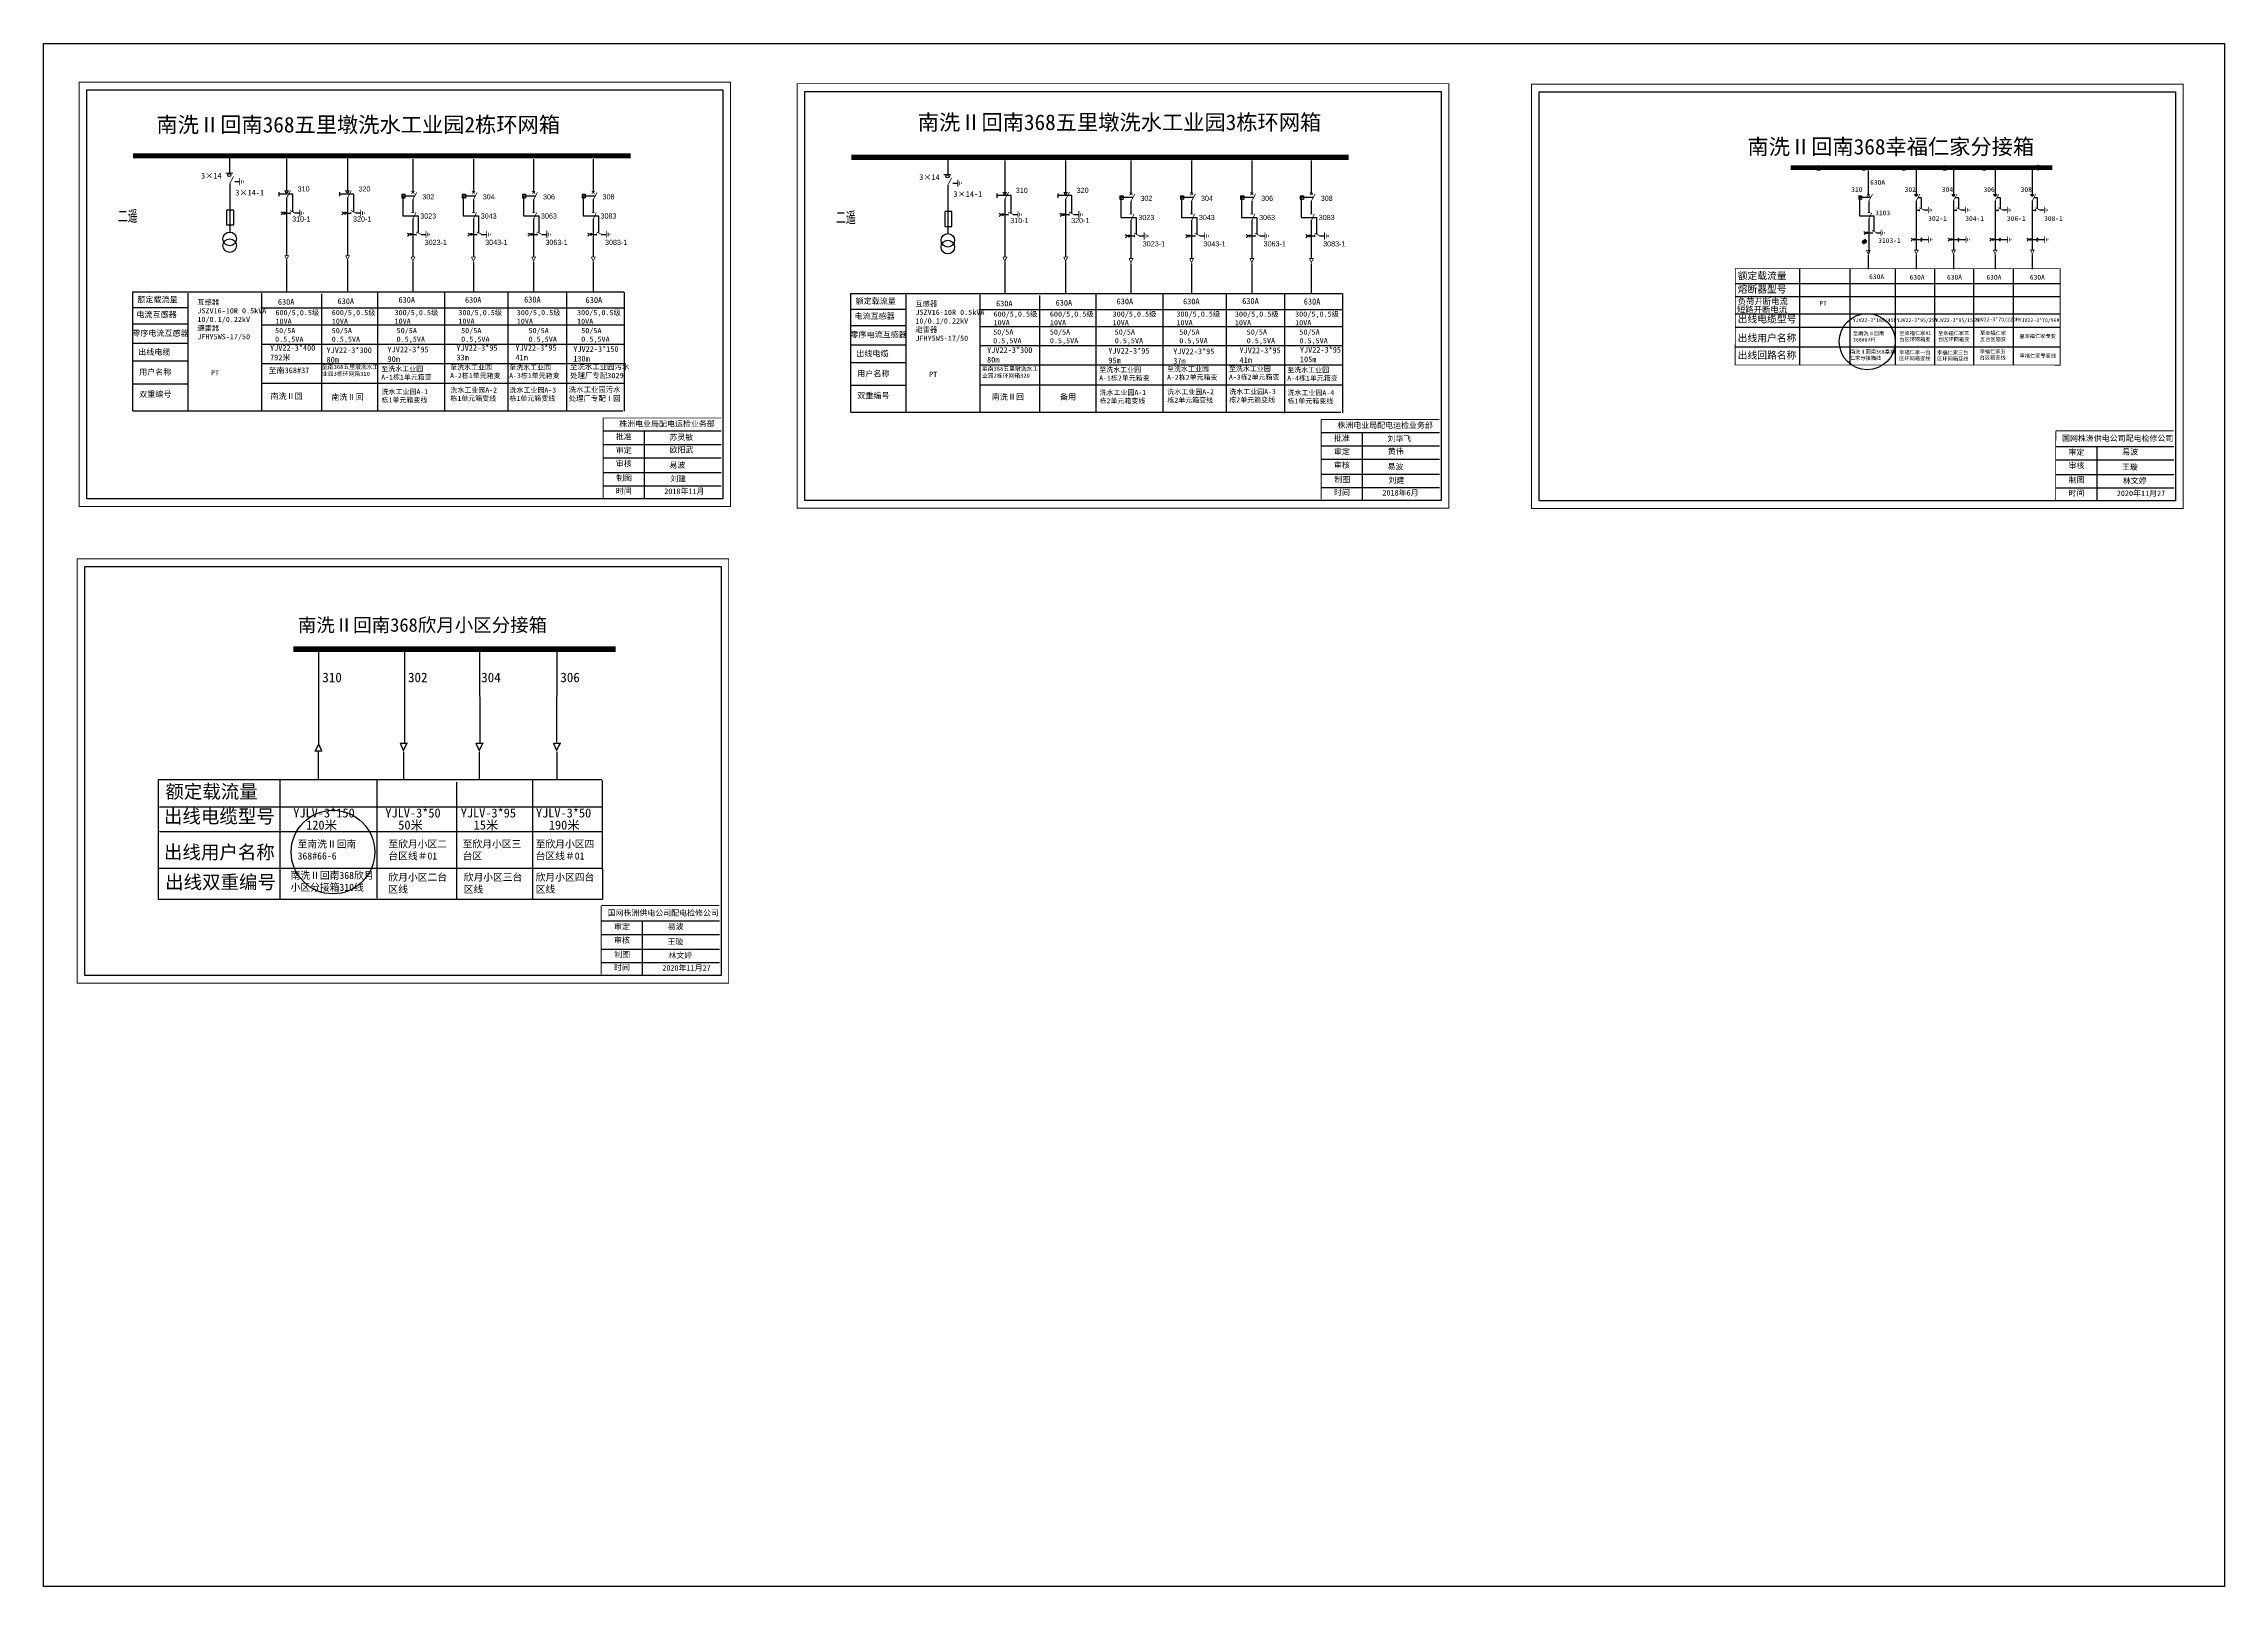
# Model space of a CAD drawing. Extents: x -194 to 226, y -192 to 105.
import ezdxf

# ---------------------------------------------------------------- set-up
doc = ezdxf.new("R2010")
doc.units = 0
doc.header["$LTSCALE"] = 0.774411
doc.linetypes.add('ACAD_ISO02W100', pattern=[15, 12, -3])
doc.linetypes.add('CENTER', pattern=[50.8, 31.75, -6.35, 6.35, -6.35])
doc.layers.get('0').update_dxf_attribs({"linetype": 'CONTINUOUS'})
for name, color, linetype in [('1', 7, 'CONTINUOUS'), ('2', 7, 'CONTINUOUS'), ('3', 7, 'CONTINUOUS')]:
    doc.layers.add(name, color=color, linetype=linetype)
doc.styles.add('HZ', font='')
doc.styles.add('hztxt_txtstyle_0.00_0_0', font='simkai.ttf')
doc.styles.add('hztxt_txtstyle_1.80_0_0', font='', dxfattribs={"height": 1.8, "bigfont": 'hztxt.shx'})
doc.styles.add('hztxt_txtstyle_2.70_0_0', font='simkai.ttf', dxfattribs={"height": 2.7})
doc.styles.get("Standard").update_dxf_attribs({"font": '', "height": 2.5})
doc.styles.add('字体', font='', dxfattribs={"height": 2.5})
doc.styles.add('宋体', font='', dxfattribs={"width": 0.65})
doc.styles.get('HZ').set_extended_font_data('楷体_GB2312')
doc.styles.get('hztxt_txtstyle_1.80_0_0').set_extended_font_data('hztxt')
doc.styles.get('Standard').set_extended_font_data('SimSun')
doc.styles.get('字体').set_extended_font_data('SimSun')
doc.styles.get('宋体').set_extended_font_data('SimSun')

# ---------------------------------------------------------------- blocks, each defined once
blk = doc.blocks.new('JD')
for points in [[(-2, 0.2), (-2, -0.2), (2, 0.2), (2, -0.2)], [(1, -1.2), (1, -0.8), (-1, -1.2), (-1, -0.8)], [(-0.5, -1.8), (-0.5, -2.2), (0.5, -1.8), (0.5, -2.2)]]:
    blk.add_trace(points)

msp = doc.modelspace()

# ---------------------------------------------------------------- linework, layer by layer
at = {"color": 0}
for p, q in [((-194.22, 105.09), (225.78, 105.09)), ((-158.41, 83.48), (-158.41, 80.19)), ((-147.42, 82.88), (-147.42, 76.77)), ((-135.7, 82.88), (-135.7, 76.77)), ((-123.12, 82.85), (-123.12, 76.43)), ((-111.46, 82.85), (-111.46, 76.43)), ((-99.86, 82.85), (-99.86, 76.43)), ((-88.38, 82.85), (-88.38, 76.43)), ((-20.1, 83.2), (-20.1, 79.91)), ((-9.12, 82.59), (-9.12, 76.48)), ((2.6, 82.59), (2.6, 76.48)), ((15.19, 82.56), (15.19, 76.14)), ((26.85, 82.56), (26.85, 76.14)), ((38.45, 82.56), (38.45, 76.14)), ((49.92, 82.56), (49.92, 76.14)), ((-158.39, 78.16), (-158.39, 68.83)), ((-157.41, 78.53), (-156.47, 78.53)), ((-125.25, 76.08), (-124.65, 76.08)), ((-125.25, 76.08), (-125.25, 75.42)), ((-124.65, 76.08), (-124.65, 75.42)), ((-113.59, 76.08), (-112.99, 76.08)), ((-113.59, 76.08), (-113.59, 75.42)), ((-112.99, 76.08), (-112.99, 75.42)), ((-101.99, 76.08), (-101.39, 76.08)), ((-101.99, 76.08), (-101.99, 75.42)), ((-101.39, 76.08), (-101.39, 75.42)), ((-90.51, 76.08), (-89.92, 76.08)), ((-90.51, 76.08), (-90.51, 75.42)), ((-89.92, 76.08), (-89.92, 75.42)), ((-20.08, 77.87), (-20.08, 68.55)), ((-19.1, 78.24), (-18.16, 78.24)), ((13.06, 75.8), (13.66, 75.8)), ((13.06, 75.8), (13.06, 75.13)), ((13.66, 75.8), (13.66, 75.13)), ((24.72, 75.8), (25.32, 75.8)), ((24.72, 75.8), (24.72, 75.13)), ((25.32, 75.8), (25.32, 75.13)), ((36.32, 75.8), (36.91, 75.8)), ((36.32, 75.8), (36.32, 75.13)), ((36.91, 75.8), (36.91, 75.13)), ((47.79, 75.8), (48.39, 75.8)), ((47.79, 75.8), (47.79, 75.13)), ((48.39, 75.8), (48.39, 75.13)), ((-147.42, 75.41), (-147.42, 64.3)), ((-147.42, 72.46), (-146.73, 72.46)), ((-145.83, 72.48), (-144.89, 72.48)), ((-135.7, 75.41), (-135.7, 64.3)), ((-135.7, 72.46), (-135.01, 72.46)), ((-134.11, 72.48), (-133.17, 72.48)), ((-125.25, 75.42), (-124.65, 75.42)), ((-123.12, 75.07), (-123.12, 72.59)), ((-113.59, 75.42), (-112.99, 75.42)), ((-111.46, 75.07), (-111.46, 72.59)), ((-101.99, 75.42), (-101.39, 75.42)), ((-99.86, 75.07), (-99.86, 72.59)), ((-90.51, 75.42), (-89.92, 75.42)), ((-88.38, 75.07), (-88.38, 72.59)), ((-9.12, 75.12), (-9.12, 64.02)), ((-9.12, 72.17), (-8.42, 72.17)), ((-7.52, 72.19), (-6.58, 72.19)), ((2.6, 75.12), (2.6, 64.02)), ((2.6, 72.17), (3.29, 72.17)), ((4.2, 72.19), (5.14, 72.19)), ((13.06, 75.13), (13.66, 75.13)), ((15.19, 74.78), (15.19, 72.31)), ((24.72, 75.13), (25.32, 75.13)), ((26.85, 74.78), (26.85, 72.31)), ((36.32, 75.13), (36.91, 75.13)), ((38.45, 74.78), (38.45, 72.31)), ((47.79, 75.13), (48.39, 75.13)), ((49.92, 74.78), (49.92, 72.31)), ((-123.12, 71.35), (-123.12, 64.05)), ((-123.12, 68.35), (-122.43, 68.35)), ((-121.52, 68.37), (-120.58, 68.37)), ((-111.46, 71.35), (-111.46, 64.05)), ((-111.46, 68.35), (-110.77, 68.35)), ((-109.86, 68.37), (-108.92, 68.37)), ((-99.86, 71.35), (-99.86, 64.05)), ((-99.86, 68.35), (-99.17, 68.35)), ((-98.27, 68.37), (-97.33, 68.37)), ((-88.38, 71.35), (-88.38, 64.05)), ((-88.38, 68.35), (-87.69, 68.35)), ((-86.79, 68.37), (-85.85, 68.37)), ((15.19, 71.07), (15.19, 63.76)), ((15.19, 68.07), (15.88, 68.07)), ((16.78, 68.09), (17.72, 68.09)), ((26.85, 71.07), (26.85, 63.76)), ((26.85, 68.07), (27.54, 68.07)), ((28.44, 68.09), (29.38, 68.09)), ((38.45, 71.07), (38.45, 63.76)), ((38.45, 68.07), (39.14, 68.07)), ((40.04, 68.09), (40.98, 68.09)), ((49.92, 71.07), (49.92, 63.76)), ((49.92, 68.07), (50.61, 68.07)), ((51.52, 68.09), (52.46, 68.09)), ((-166.39, 51.05), (-177.09, 51.05)), ((-166.35, 54.2), (-177.05, 54.2)), ((-28.08, 50.77), (-38.79, 50.77)), ((-28.04, 53.92), (-38.75, 53.92)), ((-166.39, 47.34), (-177.09, 47.34)), ((-28.08, 47.05), (-38.79, 47.05)), ((-166.43, 43.95), (-177.13, 43.95)), ((-28.12, 43.66), (-38.83, 43.66)), ((-166.39, 39.54), (-177.09, 39.54)), ((-28.08, 39.25), (-38.79, 39.25))]:
    msp.add_line(p, q, dxfattribs=at)
for p, q in [((-194.22, -191.91), (-194.22, 105.09)), ((225.78, 105.09), (225.78, -191.91)), ((157.18, 80.68), (157.18, 76.06)), ((166.43, 80.7), (166.43, 76.08)), ((173.58, 80.7), (173.58, 76.08)), ((181.61, 80.7), (181.61, 76.08)), ((188.76, 80.7), (188.76, 76.08)), ((155.36, 75.77), (155.36, 75.16)), ((155.91, 75.77), (155.91, 75.16)), ((155.36, 75.16), (155.91, 75.16)), ((157.32, 74.84), (157.32, 72.56)), ((157.32, 71.42), (157.32, 64.69)), ((166.43, 74.83), (166.43, 65.36)), ((166.43, 73.04), (167.07, 73.04)), ((167.9, 73.06), (168.76, 73.06)), ((173.58, 74.83), (173.58, 65.36)), ((173.58, 73.04), (174.22, 73.04)), ((175.05, 73.06), (175.92, 73.06)), ((181.61, 74.83), (181.61, 65.36)), ((181.61, 73.04), (182.25, 73.04)), ((183.08, 73.06), (183.94, 73.06)), ((188.76, 74.83), (188.76, 65.36)), ((188.76, 73.04), (189.4, 73.04)), ((190.23, 73.06), (191.1, 73.06)), ((156.63, 67.47), (156.02, 66.74)), ((156.77, 67.33), (156.16, 66.6)), ((157.32, 68.66), (157.96, 68.66)), ((158.79, 68.67), (159.65, 68.67)), ((167.6, 67.4), (168.82, 67.4)), ((174.76, 67.4), (175.98, 67.4)), ((182.78, 67.4), (184, 67.4)), ((189.94, 67.4), (191.16, 67.4)), ((156.89, 67.18), (156.28, 66.45)), ((131.6, 58.91), (194.16, 58.91)), ((143.96, 61.69), (143.96, 43.2)), ((153.62, 61.69), (153.62, 43.2)), ((162.36, 61.69), (162.36, 43.2)), ((169.92, 61.69), (169.92, 43.19)), ((177.49, 61.69), (177.49, 43.19)), ((185.11, 61.69), (185.11, 43.19)), ((131.6, 56.39), (194.16, 56.39)), ((131.6, 53.05), (194.16, 53.05)), ((131.6, 50.52), (194.16, 50.52)), ((131.6, 46.69), (194.16, 46.69)), ((-141.25, -11.63), (-141.25, -29.64)), ((-124.71, -11.74), (-124.71, -29.56)), ((-110.28, -11.74), (-110.21, -29.47)), ((-95.4, -11.74), (-95.44, -29.38)), ((-172.08, -36.58), (-86.69, -36.58)), ((-172.08, -53.73), (-172.08, -36.58)), ((-148.74, -36.58), (-148.74, -59.67)), ((-130.07, -36.74), (-130.07, -59.43)), ((-114.73, -37.12), (-114.73, -59.65)), ((-100.07, -36.78), (-100.07, -59.68)), ((-86.65, -36.78), (-86.65, -53.92)), ((-171.91, -41.83), (-86.69, -41.83)), ((-171.91, -46.62), (-86.69, -46.62)), ((-172.08, -59.68), (-172.08, -53.71)), ((-86.69, -53.73), (-172.08, -53.73)), ((-86.69, -59.68), (-172.08, -59.68)), ((225.78, -191.91), (-194.22, -191.91))]:
    msp.add_line(p, q)
at = {"color": 0, "linetype": 'ACAD_ISO02W100'}
for p, q in [((-122.82, 75.74), (-125.06, 75.74)), ((-125.06, 75.74), (-125.06, 71.93)), ((-111.16, 75.74), (-113.4, 75.74)), ((-113.4, 75.74), (-113.4, 71.93)), ((-99.56, 75.74), (-101.8, 75.74)), ((-101.8, 75.74), (-101.8, 71.93)), ((-88.08, 75.74), (-90.32, 75.74)), ((-90.32, 75.74), (-90.32, 71.93)), ((-125.06, 71.93), (-122.1, 71.93)), ((-122.1, 71.93), (-122.1, 68.78)), ((-113.4, 71.93), (-110.44, 71.93)), ((-110.44, 71.93), (-110.44, 68.78)), ((-101.8, 71.93), (-98.85, 71.93)), ((-98.85, 71.93), (-98.85, 68.78)), ((-90.32, 71.93), (-87.37, 71.93)), ((-87.37, 71.93), (-87.37, 68.78)), ((15.49, 75.45), (13.25, 75.45)), ((13.25, 75.45), (13.25, 71.64)), ((13.25, 71.64), (16.2, 71.64)), ((16.2, 71.64), (16.2, 68.5)), ((27.15, 75.45), (24.91, 75.45)), ((24.91, 75.45), (24.91, 71.64)), ((24.91, 71.64), (27.86, 71.64)), ((27.86, 71.64), (27.86, 68.5)), ((38.75, 75.45), (36.51, 75.45)), ((36.51, 75.45), (36.51, 71.64)), ((36.51, 71.64), (39.46, 71.64)), ((39.46, 71.64), (39.46, 68.5)), ((50.22, 75.45), (47.98, 75.45)), ((47.98, 75.45), (47.98, 71.64)), ((47.98, 71.64), (50.94, 71.64)), ((50.94, 71.64), (50.94, 68.5))]:
    msp.add_line(p, q, dxfattribs=at)
at = {"linetype": 'Continuous'}
for p, q in [((155.33, 75.79), (155.92, 75.79)), ((-86.6, -53.71), (-86.6, -59.67))]:
    msp.add_line(p, q, dxfattribs=at)
at = {"linetype": 'ACAD_ISO02W100'}
for p, q in [((157.59, 75.45), (155.53, 75.45)), ((155.53, 75.45), (155.53, 71.95)), ((155.53, 71.95), (158.25, 71.95)), ((158.25, 71.95), (158.25, 69.05)), ((166.49, 67.38), (167.25, 67.38)), ((173.64, 67.38), (174.4, 67.38)), ((181.67, 67.38), (182.43, 67.38)), ((188.82, 67.38), (189.59, 67.38))]:
    msp.add_line(p, q, dxfattribs=at)
at = {"color": 0, "linetype": 'CENTER'}
for p, q in [((-147.42, 63.41), (-147.42, 57.27)), ((-135.7, 63.41), (-135.7, 57.27)), ((-123.11, 63.07), (-123.11, 57.3)), ((-111.45, 63.07), (-111.45, 57.3)), ((-99.86, 63.07), (-99.86, 57.3)), ((-88.38, 63.07), (-88.38, 57.3)), ((-9.11, 63.12), (-9.11, 56.98)), ((2.61, 63.12), (2.61, 56.98)), ((15.19, 62.78), (15.19, 57.02)), ((26.85, 62.78), (26.85, 57.02)), ((38.45, 62.78), (38.45, 57.02)), ((49.93, 62.78), (49.93, 57.02))]:
    msp.add_line(p, q, dxfattribs=at)
at = {"linetype": 'CENTER'}
for p, q in [((157.18, 64.44), (157.18, 61.67)), ((166.43, 64.46), (166.43, 61.69)), ((173.59, 64.46), (173.59, 61.69)), ((181.61, 64.46), (181.61, 61.69)), ((188.77, 64.46), (188.77, 61.69)), ((-141.35, -31.27), (-141.35, -36.51)), ((-124.93, -31.23), (-124.93, -36.47)), ((-110.33, -31.23), (-110.33, -36.47)), ((-95.41, -31.23), (-95.41, -36.47))]:
    msp.add_line(p, q, dxfattribs=at)
at = {"color": 0, "linetype": 'Continuous'}
for p, q in [((-177.12, 57.28), (-82.45, 57.28)), ((-177.07, 34.34), (-177.07, 57.28)), ((-166.45, 57.04), (-166.45, 34.35)), ((-152.24, 57.04), (-152.24, 34.35)), ((-140.72, 56.89), (-140.72, 34.36)), ((-129.89, 57.24), (-129.89, 34.35)), ((-117, 57.24), (-117, 34.35)), ((-104.8, 57.23), (-104.8, 34.33)), ((-93.53, 57.15), (-93.53, 34.25)), ((-82.4, 57.27), (-82.4, 34.33)), ((-38.81, 57), (55.85, 57)), ((-38.77, 34.06), (-38.77, 57)), ((-28.14, 56.75), (-28.14, 34.06)), ((-13.93, 56.75), (-13.93, 34.06)), ((-2.41, 56.6), (-2.41, 34.07)), ((8.41, 56.96), (8.41, 34.06)), ((21.31, 56.96), (21.31, 34.06)), ((33.51, 56.94), (33.51, 34.04)), ((44.78, 56.86), (44.78, 33.97)), ((55.91, 56.98), (55.91, 34.04)), ((-152.41, 54.22), (-82.42, 54.22)), ((-152.24, 50.92), (-82.4, 50.92)), ((-14.1, 53.93), (55.89, 53.93)), ((-13.93, 50.64), (55.91, 50.64)), ((-152.24, 47.24), (-82.51, 47.24)), ((-13.93, 46.96), (55.79, 46.96)), ((-152.24, 43.51), (-82.32, 43.51)), ((-13.93, 43.23), (55.98, 43.23)), ((-152.24, 39.72), (-82.42, 39.72)), ((-13.93, 39.43), (55.89, 39.43)), ((-82.66, 34.34), (-177, 34.34)), ((55.64, 34.06), (-38.69, 34.06)), ((-86.46, 30.53), (-63.71, 30.53)), ((-78.57, 30.53), (-78.57, 17.6)), ((51.85, 30.25), (74.6, 30.25)), ((59.74, 30.25), (59.74, 17.31)), ((-86.46, 27.94), (-63.71, 27.94)), ((-86.46, 25.35), (-63.71, 25.35)), ((51.85, 27.65), (74.6, 27.65)), ((193.29, 27.55, 0.01), (216.04, 27.55, 0.01)), ((201.19, 27.55, 0.01), (201.19, 17.22, 0.01)), ((-86.46, 22.52), (-63.71, 22.52)), ((51.85, 25.06), (74.6, 25.06)), ((51.85, 22.23), (74.6, 22.23)), ((193.29, 24.96, 0.01), (216.04, 24.96, 0.01)), ((193.29, 22.14, 0.01), (216.04, 22.14, 0.01)), ((-86.46, 19.93), (-63.71, 19.93)), ((51.85, 19.64), (74.6, 19.64)), ((193.29, 19.54, 0.01), (216.04, 19.54, 0.01)), ((-86.83, -63.82, 0.01), (-64.08, -63.82, 0.01)), ((-86.83, -66.41, 0.01), (-64.08, -66.41, 0.01)), ((-78.93, -63.82, 0.01), (-78.93, -74.15, 0.01)), ((-86.83, -69.23, 0.01), (-64.08, -69.23, 0.01)), ((-86.83, -71.83, 0.01), (-64.08, -71.83, 0.01))]:
    msp.add_line(p, q, dxfattribs=at)
at = {"color": 0, "linetype": 'Continuous', "const_width": 0.182}
for points in [[(-187.4, 97.66), (-61.92, 97.66), (-61.92, 15.96), (-187.4, 15.96)], [(-49.1, 97.38), (76.39, 97.38), (76.39, 15.67), (-49.1, 15.67)]]:
    msp.add_lwpolyline(points, close=True, dxfattribs=at)
at = {"color": 0, "linetype": 'Continuous', "const_width": 0.182, "elevation": 0.01}
for points in [[(92.35, 97.28), (217.83, 97.28), (217.83, 15.58), (92.35, 15.58)], [(-187.77, 5.91), (-62.29, 5.91), (-62.29, -75.79), (-187.77, -75.79)]]:
    msp.add_lwpolyline(points, close=True, dxfattribs=at)
at = {"color": 0, "linetype": 'Continuous'}
for points in [[(-185.93, 96.19), (-63.4, 96.19), (-63.4, 17.44), (-185.93, 17.44)], [(-47.62, 95.9), (74.91, 95.9), (74.91, 17.15), (-47.62, 17.15)]]:
    msp.add_lwpolyline(points, close=True, dxfattribs=at)
at = {"color": 0, "linetype": 'Continuous', "elevation": 0.01}
for points in [[(93.83, 95.8), (216.36, 95.8), (216.36, 17.05), (93.83, 17.05)], [(-186.29, 4.43), (-63.76, 4.43), (-63.76, -74.32), (-186.29, -74.32)]]:
    msp.add_lwpolyline(points, close=True, dxfattribs=at)
at = {"color": 0}
for points, const_width in [([(-177, 83.48), (-81.15, 83.48)], 0.998), ([(-159.16, 80.15), (-157.76, 80.15)], 0.238), ([(-38.69, 83.2), (57.15, 83.2)], 0.998), ([(-20.85, 79.86), (-19.45, 79.86)], 0.238), ([(-158.39, 78.12), (-157.64, 79.54)], 0.15), ([(-147.86, 76.75), (-146.98, 76.75)], 0.15), ([(-147.42, 75.37), (-146.67, 76.79)], 0.15), ([(-136.15, 76.75), (-135.26, 76.75)], 0.15), ([(-135.7, 75.37), (-134.96, 76.79)], 0.15), ([(-123.4, 76.21), (-122.79, 76.66)], 0.15), ([(-123.4, 76.71), (-122.81, 76.22)], 0.15), ([(-123.12, 75.03), (-122.37, 76.45)], 0.15), ([(-111.74, 76.21), (-111.13, 76.66)], 0.15), ([(-111.74, 76.71), (-111.15, 76.22)], 0.15), ([(-111.46, 75.03), (-110.71, 76.45)], 0.15), ([(-100.15, 76.21), (-99.54, 76.66)], 0.15), ([(-100.14, 76.71), (-99.55, 76.22)], 0.15), ([(-99.86, 75.03), (-99.11, 76.45)], 0.15), ([(-88.66, 76.71), (-88.08, 76.22)], 0.15), ([(-88.67, 76.21), (-88.06, 76.66)], 0.15), ([(-88.38, 75.03), (-87.63, 76.45)], 0.15), ([(-20.08, 77.83), (-19.34, 79.25)], 0.15), ([(-9.56, 76.46), (-8.67, 76.46)], 0.15), ([(-9.12, 75.08), (-8.37, 76.5)], 0.15), ([(2.16, 76.46), (3.04, 76.46)], 0.15), ([(2.6, 75.08), (3.35, 76.5)], 0.15), ([(14.91, 75.92), (15.51, 76.38)], 0.15), ([(14.91, 76.42), (15.5, 75.93)], 0.15), ([(15.19, 74.74), (15.94, 76.16)], 0.15), ([(26.57, 76.42), (27.16, 75.93)], 0.15), ([(26.56, 75.92), (27.17, 76.38)], 0.15), ([(26.85, 74.74), (27.6, 76.16)], 0.15), ([(38.17, 76.42), (38.75, 75.93)], 0.15), ([(38.16, 75.92), (38.77, 76.38)], 0.15), ([(38.45, 74.74), (39.2, 76.16)], 0.15), ([(49.64, 75.92), (50.25, 76.38)], 0.15), ([(49.64, 76.42), (50.23, 75.93)], 0.15), ([(49.92, 74.74), (50.67, 76.16)], 0.15), ([(-146.77, 72.96), (-145.77, 72.46)], 0.15), ([(-146.73, 72.69), (-146.73, 72.23)], 0.15), ([(-135.05, 72.96), (-134.05, 72.46)], 0.15), ([(-135.01, 72.69), (-135.01, 72.23)], 0.15), ([(-123.39, 72.55), (-122.83, 72.55)], 0.15), ([(-123.15, 71.17), (-122.52, 72.58)], 0.15), ([(-111.73, 72.55), (-111.17, 72.55)], 0.15), ([(-111.49, 71.17), (-110.86, 72.58)], 0.15), ([(-100.13, 72.55), (-99.57, 72.55)], 0.15), ([(-99.89, 71.17), (-99.26, 72.58)], 0.15), ([(-88.65, 72.55), (-88.1, 72.55)], 0.15), ([(-88.41, 71.17), (-87.78, 72.58)], 0.15), ([(-8.46, 72.67), (-7.46, 72.17)], 0.15), ([(-8.42, 72.4), (-8.42, 71.94)], 0.15), ([(3.26, 72.67), (4.25, 72.17)], 0.15), ([(3.29, 72.4), (3.29, 71.94)], 0.15), ([(14.92, 72.27), (15.48, 72.27)], 0.15), ([(15.16, 70.89), (15.79, 72.3)], 0.15), ([(26.58, 72.27), (27.13, 72.27)], 0.15), ([(26.82, 70.89), (27.45, 72.3)], 0.15), ([(38.18, 72.27), (38.73, 72.27)], 0.15), ([(38.42, 70.89), (39.05, 72.3)], 0.15), ([(49.65, 72.27), (50.21, 72.27)], 0.15), ([(49.89, 70.89), (50.52, 72.3)], 0.15), ([(-122.46, 68.85), (-121.47, 68.35)], 0.15), ([(-122.43, 68.58), (-122.43, 68.12)], 0.15), ([(-110.81, 68.85), (-109.81, 68.35)], 0.15), ([(-110.77, 68.58), (-110.77, 68.12)], 0.15), ([(-99.21, 68.85), (-98.21, 68.35)], 0.15), ([(-99.17, 68.58), (-99.17, 68.12)], 0.15), ([(-87.73, 68.85), (-86.73, 68.35)], 0.15), ([(-87.69, 68.58), (-87.69, 68.12)], 0.15), ([(15.84, 68.57), (16.84, 68.07)], 0.15), ([(15.88, 68.3), (15.88, 67.84)], 0.15), ([(27.5, 68.57), (28.5, 68.07)], 0.15), ([(27.54, 68.3), (27.54, 67.84)], 0.15), ([(39.1, 68.57), (40.1, 68.07)], 0.15), ([(39.14, 68.3), (39.14, 67.84)], 0.15), ([(50.58, 68.57), (51.57, 68.07)], 0.15), ([(50.61, 68.3), (50.61, 67.84)], 0.15), ([(-147.79, 64.28), (-147.03, 64.28), (-147.42, 63.51), (-147.78, 64.3)], 0.15), ([(-136.07, 64.28), (-135.31, 64.28), (-135.7, 63.51), (-136.06, 64.3)], 0.15), ([(-123.48, 64), (-122.72, 64), (-123.11, 63.23), (-123.48, 64.02)], 0.15), ([(-111.83, 64), (-111.06, 64), (-111.45, 63.23), (-111.82, 64.02)], 0.15), ([(-100.23, 64), (-99.47, 64), (-99.86, 63.23), (-100.22, 64.02)], 0.15), ([(-88.75, 64), (-87.99, 64), (-88.38, 63.23), (-88.74, 64.02)], 0.15), ([(-9.48, 64), (-8.72, 64), (-9.11, 63.22), (-9.48, 64.01)], 0.15), ([(2.23, 64), (3, 64), (2.61, 63.22), (2.24, 64.01)], 0.15), ([(14.82, 63.72), (15.58, 63.72), (15.19, 62.94), (14.83, 63.73)], 0.15), ([(26.48, 63.72), (27.24, 63.72), (26.85, 62.94), (26.49, 63.73)], 0.15), ([(38.08, 63.72), (38.84, 63.72), (38.45, 62.94), (38.09, 63.73)], 0.15), ([(49.55, 63.72), (50.32, 63.72), (49.93, 62.94), (49.56, 63.73)], 0.15)]:
    msp.add_lwpolyline(points, dxfattribs=dict(at, const_width=const_width))
for points, const_width in [([(142.24, 81.2), (192.63, 81.2)], 0.92), ([(156.93, 75.67), (157.49, 76.09)], 0.138), ([(156.94, 76.13), (157.48, 75.68)], 0.138), ([(157.32, 74.8), (158.01, 76.11)], 0.138), ([(166.02, 76.07), (166.84, 76.07)], 0.138), ([(166.43, 74.79), (167.12, 76.1)], 0.138), ([(173.18, 76.07), (173.99, 76.07)], 0.138), ([(173.58, 74.79), (174.27, 76.1)], 0.138), ([(181.2, 76.07), (182.02, 76.07)], 0.138), ([(181.61, 74.79), (182.3, 76.1)], 0.138), ([(188.36, 76.07), (189.17, 76.07)], 0.138), ([(188.76, 74.79), (189.45, 76.1)], 0.138), ([(157.07, 72.52), (157.58, 72.52)], 0.138), ([(157.29, 71.25), (157.87, 72.55)], 0.138), ([(167.03, 73.5), (167.95, 73.04)], 0.138), ([(167.07, 73.25), (167.07, 72.83)], 0.138), ([(174.18, 73.5), (175.1, 73.04)], 0.138), ([(174.22, 73.25), (174.22, 72.83)], 0.138), ([(182.21, 73.5), (183.13, 73.04)], 0.138), ([(182.25, 73.25), (182.25, 72.83)], 0.138), ([(189.37, 73.5), (190.29, 73.04)], 0.138), ([(189.4, 73.25), (189.4, 72.83)], 0.138), ([(157.92, 69.11), (158.84, 68.66)], 0.138), ([(157.96, 68.87), (157.96, 68.44)], 0.138), ([(156.84, 65.3), (157.54, 65.3), (157.18, 64.59), (156.85, 65.31)], 0.138), ([(166.09, 65.32), (166.79, 65.32), (166.43, 64.61), (166.1, 65.33)], 0.138), ([(173.24, 65.32), (173.95, 65.32), (173.59, 64.61), (173.25, 65.33)], 0.138), ([(181.27, 65.32), (181.97, 65.32), (181.61, 64.61), (181.28, 65.33)], 0.138), ([(188.43, 65.32), (189.13, 65.32), (188.77, 64.61), (188.43, 65.33)], 0.138), ([(-140.6, -31.12), (-141.93, -31.12), (-141.25, -29.78), (-140.62, -31.15)], 0.261), ([(-125.57, -29.6), (-124.25, -29.6), (-124.93, -30.95), (-125.56, -29.58)], 0.261), ([(-110.98, -29.6), (-109.65, -29.6), (-110.33, -30.95), (-110.97, -29.58)], 0.261), ([(-96.06, -29.6), (-94.73, -29.6), (-95.41, -30.95), (-96.04, -29.58)], 0.261)]:
    msp.add_lwpolyline(points, dxfattribs=dict(const_width=const_width))
for points in [[(-148.93, 76.52), (-148.93, 75.69)], [(-137.21, 76.52), (-137.21, 75.69)], [(-10.63, 76.24), (-10.63, 75.4)], [(1.09, 76.24), (1.09, 75.4)], [(-158.98, 72.99), (-158.98, 70.19), (-157.6, 70.19), (-157.6, 73.03), (-158.98, 73.03)], [(-147.93, 72.47), (-148.24, 72.47)], [(-147.93, 72.68), (-147.93, 72.22)], [(-147.79, 72.68), (-147.79, 72.22)], [(-147.42, 72.47), (-147.79, 72.47)], [(-136.21, 72.47), (-136.52, 72.47)], [(-136.21, 72.68), (-136.21, 72.22)], [(-136.07, 72.68), (-136.07, 72.22)], [(-135.71, 72.47), (-136.07, 72.47)], [(-20.68, 72.71), (-20.68, 69.91), (-19.29, 69.91), (-19.29, 72.74), (-20.68, 72.74)], [(-9.62, 72.18), (-9.94, 72.18)], [(-9.62, 72.39), (-9.62, 71.93)], [(-9.48, 72.39), (-9.48, 71.93)], [(-9.12, 72.18), (-9.48, 72.18)], [(2.1, 72.18), (1.78, 72.18)], [(2.1, 72.39), (2.1, 71.93)], [(2.24, 72.39), (2.24, 71.93)], [(2.6, 72.18), (2.24, 72.18)], [(-123.62, 68.36), (-123.94, 68.36)], [(-123.62, 68.57), (-123.62, 68.12)], [(-123.48, 68.57), (-123.48, 68.12)], [(-123.12, 68.36), (-123.48, 68.36)], [(-111.96, 68.36), (-112.28, 68.36)], [(-111.96, 68.57), (-111.96, 68.12)], [(-111.82, 68.57), (-111.82, 68.12)], [(-111.46, 68.36), (-111.82, 68.36)], [(-100.36, 68.36), (-100.68, 68.36)], [(-100.36, 68.57), (-100.36, 68.12)], [(-100.22, 68.57), (-100.22, 68.12)], [(-99.86, 68.36), (-100.22, 68.36)], [(-88.89, 68.36), (-89.2, 68.36)], [(-88.89, 68.57), (-88.89, 68.12)], [(-88.75, 68.57), (-88.75, 68.12)], [(-88.39, 68.36), (-88.75, 68.36)], [(14.69, 68.08), (14.37, 68.08)], [(14.69, 68.29), (14.69, 67.83)], [(14.83, 68.29), (14.83, 67.83)], [(15.19, 68.08), (14.83, 68.08)], [(26.34, 68.08), (26.03, 68.08)], [(26.34, 68.29), (26.34, 67.83)], [(26.48, 68.29), (26.48, 67.83)], [(26.85, 68.08), (26.48, 68.08)], [(37.94, 68.08), (37.63, 68.08)], [(37.94, 68.29), (37.94, 67.83)], [(38.08, 68.29), (38.08, 67.83)], [(38.44, 68.08), (38.08, 68.08)], [(49.42, 68.08), (49.1, 68.08)], [(49.42, 68.29), (49.42, 67.83)], [(49.56, 68.29), (49.56, 67.83)], [(49.92, 68.08), (49.56, 68.08)]]:
    msp.add_lwpolyline(points, dxfattribs=at)
at = {"color": 0, "linetype": 'ACAD_ISO02W100'}
for points in [[(-146.2, 72.69), (-146.2, 76.11), (-148.93, 76.11)], [(-134.48, 72.69), (-134.48, 76.11), (-137.21, 76.11)], [(-7.89, 72.41), (-7.89, 75.82), (-10.63, 75.82)], [(3.83, 72.41), (3.83, 75.82), (1.09, 75.82)]]:
    msp.add_lwpolyline(points, dxfattribs=at)
at = {"color": 0}
for points in [[(-148.51, 72.72, -0.877934), (-148.5, 72.12)], [(-136.79, 72.72, -0.877934), (-136.78, 72.12)], [(-10.2, 72.44, -0.877934), (-10.19, 71.83)], [(1.51, 72.44, -0.877934), (1.53, 71.83)], [(-124.2, 68.62, -0.877934), (-124.19, 68.01)], [(-112.55, 68.62, -0.877934), (-112.53, 68.01)], [(-100.95, 68.62, -0.877934), (-100.94, 68.01)], [(-89.47, 68.62, -0.877934), (-89.46, 68.01)], [(14.1, 68.33, -0.877934), (14.11, 67.73)], [(25.76, 68.33, -0.877934), (25.77, 67.73)], [(37.36, 68.33, -0.877934), (37.37, 67.73)], [(48.84, 68.33, -0.877934), (48.85, 67.73)]]:
    msp.add_lwpolyline(points, format="xyb", dxfattribs=at)
at = {"linetype": 'ACAD_ISO02W100'}
for points in [[(167.45, 73.29), (167.45, 75.43), (166.8, 75.43)], [(174.61, 73.29), (174.61, 75.43), (173.96, 75.43)], [(182.63, 73.29), (182.63, 75.43), (181.98, 75.43)], [(189.79, 73.29), (189.79, 75.43), (189.14, 75.43)]]:
    msp.add_lwpolyline(points, dxfattribs=at)
for points in [[(156.32, 68.9, -0.877934), (156.33, 68.34)], [(165.43, 67.62, -0.877934), (165.44, 67.07)], [(172.58, 67.62, -0.877934), (172.59, 67.07)], [(180.61, 67.62, -0.877934), (180.62, 67.07)], [(187.76, 67.62, -0.877934), (187.77, 67.07)]]:
    msp.add_lwpolyline(points, format="xyb")
for points in [[(156.86, 68.66), (156.56, 68.66)], [(156.86, 68.86), (156.86, 68.44)], [(156.98, 68.86), (156.98, 68.44)], [(157.32, 68.66), (156.98, 68.66)], [(165.97, 67.39), (165.67, 67.39)], [(165.97, 67.58), (165.97, 67.16)], [(166.09, 67.58), (166.09, 67.16)], [(166.43, 67.39), (166.09, 67.39)], [(173.12, 67.39), (172.83, 67.39)], [(173.12, 67.58), (173.12, 67.16)], [(173.25, 67.58), (173.25, 67.16)], [(173.58, 67.39), (173.25, 67.39)], [(181.15, 67.39), (180.86, 67.39)], [(181.15, 67.58), (181.15, 67.16)], [(181.27, 67.58), (181.27, 67.16)], [(181.61, 67.39), (181.27, 67.39)], [(188.3, 67.39), (188.01, 67.39)], [(188.3, 67.58), (188.3, 67.16)], [(188.43, 67.58), (188.43, 67.16)], [(188.76, 67.39), (188.43, 67.39)]]:
    msp.add_lwpolyline(points)
for points in [[(167.51, 67.62, 0.877934), (167.5, 67.07, 1.161384)], [(174.66, 67.62, 0.877934), (174.65, 67.07, 1.161384)], [(182.69, 67.62, 0.877934), (182.68, 67.07, 1.161384)], [(189.84, 67.62, 0.877934), (189.83, 67.07, 1.161384)]]:
    msp.add_lwpolyline(points, format="xyb", dxfattribs=at)
at = {"const_width": 0.138}
msp.add_lwpolyline([(131.57, 61.78), (194.15, 61.78), (194.15, 43.19), (131.56, 43.21)], close=True, dxfattribs=at)
at = {"color": 0, "linetype": 'Continuous', "const_width": 0.182}
for points in [[(-86.46, 33.01), (-86.48, 17.64)], [(-86.46, 33.01), (-63.71, 33.01)], [(51.85, 32.73), (51.83, 17.36)], [(51.85, 32.73), (74.6, 32.73)], [(193.29, 30.53), (216.04, 30.53)], [(-86.83, -60.84), (-64.08, -60.84)]]:
    msp.add_lwpolyline(points, dxfattribs=at)
at = {"color": 0, "linetype": 'Continuous', "const_width": 0.182, "elevation": 0.01}
for points in [[(193.29, 30.45), (193.28, 17.26)], [(-86.83, -60.92), (-86.84, -74.11)]]:
    msp.add_lwpolyline(points, dxfattribs=at)
at = {"color": 0}
for centre, radius in [((-158.46, 79.81), 0.305), ((-20.15, 79.53), 0.305), ((-147.42, 76.54), 0.192), ((-135.7, 76.54), 0.192), ((-9.12, 76.25), 0.192), ((2.6, 76.25), 0.192)]:
    msp.add_circle(centre, radius, dxfattribs=at)
for centre, radius in [((147.63, 81.14), 0.458), ((156.32, 81.16), 0.458), ((164.03, 81.16), 0.458), ((171.93, 81.16), 0.458), ((179.5, 81.16), 0.458), ((189.88, 81.21), 0.458), ((166.43, 75.87), 0.177), ((173.58, 75.87), 0.177), ((181.61, 75.87), 0.177), ((188.76, 75.87), 0.177), ((156.44, 66.96), 0.348)]:
    msp.add_circle(centre, radius)
at = {"linetype": 'ACAD_ISO02W100'}
for centre in [(167.56, 67.4), (174.71, 67.4), (182.74, 67.4), (189.89, 67.4)]:
    msp.add_circle(centre, 0.0446, dxfattribs=at)
at = {"color": 1, "linetype": 'Continuous'}
for centre, radius in [((156.99, 47.71), 5.4), ((-138.5, -50.55), 8.05)]:
    msp.add_circle(centre, radius, dxfattribs=at)
at = {"layer": '1', "const_width": 1.15}
msp.add_lwpolyline([(-146.13, -11.49), (-84.03, -11.49)], dxfattribs=at)
at = {"layer": '2', "color": 0}
for centre in [(-158.38, 67.5), (-158.38, 66.2), (-20.08, 67.22), (-20.08, 65.91)]:
    msp.add_circle(centre, 1.31, dxfattribs=at)

# ---------------------------------------------------------------- block references
at = {"color": 0, "xscale": 0.3494655254594932, "yscale": 0.3494655254594932, "zscale": 0.3494655254595134, "rotation": 90}
for p in [(-156.45, 78.5), (-18.15, 78.22), (-144.88, 72.45), (-133.16, 72.45), (-6.57, 72.16), (5.15, 72.16), (-120.57, 68.35), (-108.91, 68.35), (-97.31, 68.35), (-85.84, 68.35), (17.74, 68.06), (29.4, 68.06), (40.99, 68.06), (52.47, 68.06)]:
    msp.add_blockref('JD', p, dxfattribs=at)
at = {"xscale": 0.3218542386196646, "yscale": 0.3218542386196646, "zscale": 0.3218542386196749, "rotation": 90}
for p in [(168.78, 73.03), (175.93, 73.03), (183.96, 73.03), (191.11, 73.03), (159.67, 68.65), (168.84, 67.37), (175.99, 67.37), (184.02, 67.37), (191.17, 67.37)]:
    msp.add_blockref('JD', p, dxfattribs=at)

# ---------------------------------------------------------------- texts
at = {"color": 0, "linetype": 'Continuous', "style": 'hztxt_txtstyle_2.70_0_0'}
for s, p in [('3×14', (-163.9, 79.1)), ('3×14', (-25.59, 78.82)), ('3×14-1', (-157.31, 75.85)), ('3×14-1', (-19, 75.57))]:
    msp.add_text(s, height=1.109, dxfattribs=at).set_placement(p)
at = {"color": 0, "style": 'hztxt_txtstyle_1.80_0_0'}
for s, p in [('310', (-145.29, 76.62)), ('320', (-133.57, 76.62)), ('302', (-121.3, 75.1)), ('304', (-109.64, 75.1)), ('306', (-98.04, 75.1)), ('308', (-86.57, 75.1)), ('310', (-6.98, 76.34)), ('320', (4.74, 76.34)), ('302', (17.01, 74.81)), ('304', (28.67, 74.81)), ('306', (40.26, 74.81)), ('308', (51.74, 74.81)), ('310-1', (-146.36, 70.82)), ('320-1', (-134.64, 70.82)), ('3023', (-121.69, 71.4)), ('3043', (-110.04, 71.4)), ('3063', (-98.44, 71.4)), ('3083', (-86.96, 71.4)), ('310-1', (-8.05, 70.53)), ('320-1', (3.67, 70.53)), ('3023', (16.61, 71.12)), ('3043', (28.27, 71.12)), ('3063', (39.87, 71.12)), ('3083', (51.35, 71.12)), ('3023-1', (-120.83, 66.33)), ('3043-1', (-109.18, 66.33)), ('3063-1', (-97.58, 66.33)), ('3083-1', (-86.1, 66.33)), ('3023-1', (17.47, 66.05)), ('3043-1', (29.13, 66.05)), ('3063-1', (40.73, 66.05)), ('3083-1', (52.21, 66.05))]:
    msp.add_text(s, height=0.998, dxfattribs=at).set_placement(p)
for s, height, p in [('310', 0.92, (153.91, 76.54)), ('630A', 0.92, (157.55, 77.93)), ('302', 0.92, (164.2, 76.54)), ('304', 0.92, (171.36, 76.54)), ('306', 0.92, (179.38, 76.54)), ('308', 0.92, (186.54, 76.54)), ('3103', 0.92, (158.53, 72.05)), ('302-1', 0.92, (168.73, 70.96)), ('304-1', 0.92, (175.88, 70.96)), ('306-1', 0.92, (183.91, 70.96)), ('308-1', 0.92, (191.06, 70.96)), ('3103-1', 0.92, (159.12, 66.73)), ('630A', 0.92, (157.36, 59.75)), ('630A', 0.92, (165.15, 59.66)), ('630A', 0.92, (172.36, 59.66)), ('630A', 0.92, (179.95, 59.66)), ('630A', 0.92, (188.32, 59.66)), ('PT', 0.92, (147.76, 54.63)), ('YJLV-3*150', 1.739, (-146.15, -43.89)), ('120米', 1.739, (-143.66, -46.21)), ('YJLV-3*50', 1.739, (-128.41, -43.89)), ('50米', 1.739, (-125.92, -46.21)), ('YJLV-3*95', 1.739, (-113.89, -43.89)), ('15米', 1.739, (-111.4, -46.21)), ('YJLV-3*50', 1.739, (-99.4, -43.89)), ('190米', 1.739, (-96.92, -46.21))]:
    msp.add_text(s, height=height).set_placement(p)
at = {"style": 'HZ'}
for s, height, p in [('额定载流量', 1.379, (132.05, 59.71)), ('短路开断电流', 1.149, (131.91, 53.33)), ('熔断器型号', 1.379, (132.05, 57.13)), ('负荷开断电流', 1.149, (132.05, 54.89)), ('出线电缆型号', 1.379, (132.05, 51.38)), ('出线用户名称', 1.379, (132.05, 47.73)), ('出线回路名称', 1.379, (132.05, 44.42)), ('南洗Ⅱ回南368欣月小区分接箱', 2.6082, (-145.27, -8.13)), ('额定载流量', 2.608, (-170.77, -40.21)), ('出线电缆型号', 2.608, (-171.05, -44.98)), ('出线用户名称', 2.608, (-171.05, -51.88)), ('出线双重编号', 2.608, (-170.83, -57.62))]:
    msp.add_text(s, height=height, dxfattribs=at).set_placement(p)
at = {"linetype": 'Continuous'}
for s, p in [('310', (-140.55, -17.85)), ('302', (-124.05, -17.85)), ('304', (-109.95, -17.85)), ('306', (-94.71, -17.85))]:
    msp.add_text(s, height=1.842, dxfattribs=at).set_placement(p)
at = {"color": 0, "linetype": 'Continuous', "attachment_point": 1}
for s, insert, char_height, width, style in [('南洗Ⅱ回南368五里墩洗水工业园2栋环网箱', (-172.49, 90.99), 3, 90.5642, '字体'), ('南洗Ⅱ回南368五里墩洗水工业园3栋环网箱', (-25.88, 91.45), 3, 90.5642, '字体'), ('南洗Ⅱ回南368幸福仁家分接箱', (133.92, 86.75), 3, 90.5642, '字体'), ('{\\fSimSun|b0|i0|c134|p2;额定载流量}', (-176.17, 56.37), 1.1094, 17.8852, 'hztxt_txtstyle_2.70_0_0'), ('\\A1;{\\fSimSun|b0|i0|c134|p2;互感器\\PJSZV16-10R 0.5kVA\\P10/0.1/0.22kV\\P避雷器\\PJFHY5WS-17/50}', (-164.61, 55.82), 0.9985, 18.4113, 'hztxt_txtstyle_2.70_0_0'), ('{\\fSimSun|b0|i0|c134|p2;630A}', (-149.1, 55.92), 1.1094, 17.8852, 'hztxt_txtstyle_2.70_0_0'), ('{\\fSimSun|b0|i0|c134|p2;630A}', (-137.61, 56.05), 1.1094, 17.8852, 'hztxt_txtstyle_2.70_0_0'), ('{\\fSimSun|b0|i0|c134|p2;630A}', (-125.87, 56.31), 1.1094, 17.8852, 'hztxt_txtstyle_2.70_0_0'), ('{\\fSimSun|b0|i0|c134|p2;630A}', (-113.07, 56.31), 1.1094, 17.8852, 'hztxt_txtstyle_2.70_0_0'), ('{\\fSimSun|b0|i0|c134|p2;630A}', (-101.69, 56.4), 1.1757, 9.454, 'hztxt_txtstyle_0.00_0_0'), ('{\\fSimSun|b0|i0|c134|p2;630A}', (-89.84, 56.31), 1.1757, 9.454, 'hztxt_txtstyle_0.00_0_0'), ('{\\fSimSun|b0|i0|c134|p2;额定载流量}', (-37.86, 56.09), 1.1094, 17.8852, 'hztxt_txtstyle_2.70_0_0'), ('\\A1;{\\fSimSun|b0|i0|c134|p2;互感器\\PJSZV16-10R 0.5kVA\\P10/0.1/0.22kV\\P避雷器\\PJFHY5WS-17/50}', (-26.31, 55.53), 0.9985, 18.4113, 'hztxt_txtstyle_2.70_0_0'), ('{\\fSimSun|b0|i0|c134|p2;630A}', (-10.79, 55.63), 1.1094, 17.8852, 'hztxt_txtstyle_2.70_0_0'), ('{\\fSimSun|b0|i0|c134|p2;630A}', (0.69, 55.76), 1.1094, 17.8852, 'hztxt_txtstyle_2.70_0_0'), ('{\\fSimSun|b0|i0|c134|p2;630A}', (12.44, 56.02), 1.1094, 17.8852, 'hztxt_txtstyle_2.70_0_0'), ('{\\fSimSun|b0|i0|c134|p2;630A}', (25.23, 56.02), 1.1094, 17.8852, 'hztxt_txtstyle_2.70_0_0'), ('{\\fSimSun|b0|i0|c134|p2;630A}', (36.61, 56.12), 1.1757, 9.454, 'hztxt_txtstyle_0.00_0_0'), ('{\\fSimSun|b0|i0|c134|p2;630A}', (48.47, 56.02), 1.1757, 9.454, 'hztxt_txtstyle_0.00_0_0'), ('{\\fSimSun|b0|i0|c134|p2;电流互感器}', (-176.36, 53.49), 1.1094, 17.8852, 'hztxt_txtstyle_2.70_0_0'), ('{\\fSimSun|b0|i0|c134|p2;50/5A\\P0.5,5VA}', (-149.65, 50.35), 0.9985, 17.8852, 'hztxt_txtstyle_2.70_0_0'), ('\\A1;{\\fSimSun|b0|i0|c134|p2;600/5,0.5级\\P10VA}', (-149.57, 53.81), 0.9985, 18.4113, 'hztxt_txtstyle_2.70_0_0'), ('{\\fSimSun|b0|i0|c134|p2;50/5A\\P0.5,5VA}', (-138.74, 50.35), 0.9985, 17.8852, 'hztxt_txtstyle_2.70_0_0'), ('\\A1;{\\fSimSun|b0|i0|c134|p2;600/5,0.5级\\P10VA}', (-138.73, 53.81), 0.9985, 18.4113, 'hztxt_txtstyle_2.70_0_0'), ('\\A1;{\\fSimSun|b0|i0|c134|p2;300/5,0.5级\\P10VA}', (-126.64, 53.81), 0.9985, 18.4113, 'hztxt_txtstyle_2.70_0_0'), ('{\\fSimSun|b0|i0|c134|p2;50/5A\\P0.5,5VA}', (-126.24, 50.35), 0.9985, 17.8852, 'hztxt_txtstyle_2.70_0_0'), ('\\A1;{\\fSimSun|b0|i0|c134|p2;300/5,0.5级\\P10VA}', (-114.35, 53.81), 0.9985, 18.4113, 'hztxt_txtstyle_2.70_0_0'), ('{\\fSimSun|b0|i0|c134|p2;50/5A\\P0.5,5VA}', (-113.81, 50.35), 0.9985, 17.8852, 'hztxt_txtstyle_2.70_0_0'), ('\\A1;{\\fSimSun|b0|i0|c134|p2;300/5,0.5级\\P10VA}', (-103.1, 53.81), 0.9985, 18.4113, 'hztxt_txtstyle_2.70_0_0'), ('{\\fSimSun|b0|i0|c134|p2;50/5A\\P0.5,5VA}', (-100.83, 50.35), 0.9985, 17.8852, 'hztxt_txtstyle_2.70_0_0'), ('\\A1;{\\fSimSun|b0|i0|c134|p2;300/5,0.5级\\P10VA}', (-91.49, 53.81), 0.9985, 18.4113, 'hztxt_txtstyle_2.70_0_0'), ('{\\fSimSun|b0|i0|c134|p2;50/5A\\P0.5,5VA}', (-90.68, 50.35), 0.9985, 17.8852, 'hztxt_txtstyle_2.70_0_0'), ('{\\fSimSun|b0|i0|c134|p2;电流互感器}', (-38.05, 53.2), 1.1094, 17.8852, 'hztxt_txtstyle_2.70_0_0'), ('\\A1;{\\fSimSun|b0|i0|c134|p2;600/5,0.5级\\P10VA}', (-11.27, 53.52), 0.9985, 18.4113, 'hztxt_txtstyle_2.70_0_0'), ('\\A1;{\\fSimSun|b0|i0|c134|p2;600/5,0.5级\\P10VA}', (-0.42, 53.52), 0.9985, 18.4113, 'hztxt_txtstyle_2.70_0_0'), ('\\A1;{\\fSimSun|b0|i0|c134|p2;300/5,0.5级\\P10VA}', (11.66, 53.52), 0.9985, 18.4113, 'hztxt_txtstyle_2.70_0_0'), ('\\A1;{\\fSimSun|b0|i0|c134|p2;300/5,0.5级\\P10VA}', (23.95, 53.52), 0.9985, 18.4113, 'hztxt_txtstyle_2.70_0_0'), ('\\A1;{\\fSimSun|b0|i0|c134|p2;300/5,0.5级\\P10VA}', (35.21, 53.52), 0.9985, 18.4113, 'hztxt_txtstyle_2.70_0_0'), ('\\A1;{\\fSimSun|b0|i0|c134|p2;300/5,0.5级\\P10VA}', (46.81, 53.52), 0.9985, 18.4113, 'hztxt_txtstyle_2.70_0_0'), ('{\\fSimSun|b0|i0|c134|p2;零序电流互感器}', (-177.15, 49.91), 1.1094, 17.8852, 'hztxt_txtstyle_2.70_0_0'), ('{\\fSimSun|b0|i0|c134|p2;出线电缆}', (-176.01, 46.27), 1.1094, 17.8852, 'hztxt_txtstyle_2.70_0_0'), ('{\\fSimSun|b0|i0|c134|p2;YJV22-3*400\\P792米}', (-150.61, 47.08), 1.1094, 17.8852, 'hztxt_txtstyle_2.70_0_0'), ('{\\fSimSun|b0|i0|c134|p2;YJV22-3*300\\P80m}', (-139.73, 46.62), 1.1094, 17.8852, 'hztxt_txtstyle_2.70_0_0'), ('{\\fSimSun|b0|i0|c134|p2;YJV22-3*95\\P90m}', (-127.99, 46.77), 1.1094, 17.8852, 'hztxt_txtstyle_2.70_0_0'), ('{\\fSimSun|b0|i0|c134|p2;YJV22-3*95\\P33m}', (-114.72, 47.07), 1.1094, 17.8852, 'hztxt_txtstyle_2.70_0_0'), ('{\\fSimSun|b0|i0|c134|p2;YJV22-3*95\\P41m}', (-103.35, 47.07), 1.1094, 17.8852, 'hztxt_txtstyle_2.70_0_0'), ('{\\fSimSun|b0|i0|c134|p2;YJV22-3*150\\P130m}', (-92.21, 46.85), 1.1094, 17.8852, 'hztxt_txtstyle_2.70_0_0'), ('{\\fSimSun|b0|i0|c134|p2;零序电流互感器}', (-38.84, 49.62), 1.1094, 17.8852, 'hztxt_txtstyle_2.70_0_0'), ('{\\fSimSun|b0|i0|c134|p2;YJV22-3*300\\P80m}', (-12.51, 46.65), 1.1094, 17.8852, 'hztxt_txtstyle_2.70_0_0'), ('{\\fSimSun|b0|i0|c134|p2;50/5A\\P0.5,5VA}', (-11.35, 50.06), 0.9985, 17.8852, 'hztxt_txtstyle_2.70_0_0'), ('{\\fSimSun|b0|i0|c134|p2;50/5A\\P0.5,5VA}', (-0.43, 50.06), 0.9985, 17.8852, 'hztxt_txtstyle_2.70_0_0'), ('{\\fSimSun|b0|i0|c134|p2;YJV22-3*95\\P95m}', (10.83, 46.51), 1.1094, 17.8852, 'hztxt_txtstyle_2.70_0_0'), ('{\\fSimSun|b0|i0|c134|p2;50/5A\\P0.5,5VA}', (12.06, 50.06), 0.9985, 17.8852, 'hztxt_txtstyle_2.70_0_0'), ('{\\fSimSun|b0|i0|c134|p2;YJV22-3*95\\P37m}', (23.33, 46.41), 1.1094, 17.8852, 'hztxt_txtstyle_2.70_0_0'), ('{\\fSimSun|b0|i0|c134|p2;50/5A\\P0.5,5VA}', (24.5, 50.06), 0.9985, 17.8852, 'hztxt_txtstyle_2.70_0_0'), ('{\\fSimSun|b0|i0|c134|p2;YJV22-3*95\\P41m}', (36.1, 46.59), 1.1094, 17.8852, 'hztxt_txtstyle_2.70_0_0'), ('{\\fSimSun|b0|i0|c134|p2;50/5A\\P0.5,5VA}', (37.48, 50.06), 0.9985, 17.8852, 'hztxt_txtstyle_2.70_0_0'), ('{\\fSimSun|b0|i0|c134|p2;50/5A\\P0.5,5VA}', (47.63, 50.06), 0.9985, 17.8852, 'hztxt_txtstyle_2.70_0_0'), ('{\\fSimSun|b0|i0|c134|p2;YJV22-3*95\\P105m}', (47.73, 46.71), 1.1094, 17.8852, 'hztxt_txtstyle_2.70_0_0'), ('{\\fSimSun|b0|i0|c134|p2;用户名称}', (-175.82, 42.42), 1.1094, 17.8852, 'hztxt_txtstyle_2.70_0_0'), ('{\\fSimSun|b0|i0|c134|p2;PT}', (-162, 42.22), 1.0024, 7.7986, 'hztxt_txtstyle_0.00_0_0'), ('{\\fSimSun|b0|i0|c134|p2;至南368#37}', (-150.91, 42.75), 1.1094, 9.6036, 'hztxt_txtstyle_2.70_0_0'), ('{\\fSimSun|b0|i0|c134|p2;至南368五里墩洗水工业园3栋环网箱310}', (-140.61, 43.25), 0.8, 11.2806, 'hztxt_txtstyle_2.70_0_0'), ('{\\fSimSun|b0|i0|c134|p2;至洗水工业园A-1栋1单元箱变}', (-129.2, 42.96), 0.96, 10.2611, 'hztxt_txtstyle_2.70_0_0'), ('{\\fSimSun|b0|i0|c134|p2;至洗水工业园A-2栋1单元箱变}', (-115.93, 43.26), 0.96, 10.2611, 'hztxt_txtstyle_2.70_0_0'), ('{\\fSimSun|b0|i0|c134|p2;至洗水工业园A-3栋1单元箱变}', (-104.56, 43.26), 0.96, 10.2611, 'hztxt_txtstyle_2.70_0_0'), ('{\\fSimSun|b0|i0|c134|p2;至洗水工业园污水处理厂专配3029}', (-92.83, 43.4), 1.02, 11.6702, 'hztxt_txtstyle_2.70_0_0'), ('{\\fSimSun|b0|i0|c134|p2;出线电缆}', (-37.71, 45.98), 1.1094, 17.8852, 'hztxt_txtstyle_2.70_0_0'), ('{\\fSimSun|b0|i0|c134|p2;用户名称}', (-37.52, 42.14), 1.1094, 17.8852, 'hztxt_txtstyle_2.70_0_0'), ('{\\fSimSun|b0|i0|c134|p2;至南368五里墩洗水工业园2栋环网箱320}', (-13.51, 42.9), 0.8, 11.2806, 'hztxt_txtstyle_2.70_0_0'), ('{\\fSimSun|b0|i0|c134|p2;至洗水工业园A-1栋2单元箱变}', (9.08, 42.8), 0.96, 10.2611, 'hztxt_txtstyle_2.70_0_0'), ('{\\fSimSun|b0|i0|c134|p2;至洗水工业园A-2栋2单元箱变}', (22.14, 42.93), 0.96, 10.2611, 'hztxt_txtstyle_2.70_0_0'), ('{\\fSimSun|b0|i0|c134|p2;至洗水工业园A-3栋2单元箱变}', (34.06, 42.97), 0.96, 10.2611, 'hztxt_txtstyle_2.70_0_0'), ('{\\fSimSun|b0|i0|c134|p2;至洗水工业园A-4栋1单元箱变}', (45.29, 42.76), 0.96, 10.2611, 'hztxt_txtstyle_2.70_0_0'), ('{\\fSimSun|b0|i0|c134|p2;双重编号}', (-175.82, 38.16), 1.1094, 17.8852, 'hztxt_txtstyle_2.70_0_0'), ('{\\fSimSun|b0|i0|c134|p2;南洗Ⅱ回}', (-150.52, 37.77), 1.1094, 9.6036, 'hztxt_txtstyle_2.70_0_0'), ('{\\fSimSun|b0|i0|c134|p2;洗水工业园A-1栋1单元箱变线}', (-129.13, 38.57), 0.96, 10.2611, 'hztxt_txtstyle_2.70_0_0'), ('{\\fSimSun|b0|i0|c134|p2;洗水工业园A-2栋1单元箱变线}', (-115.87, 38.87), 0.96, 10.2611, 'hztxt_txtstyle_2.70_0_0'), ('{\\fSimSun|b0|i0|c134|p2;洗水工业园A-3栋1单元箱变线}', (-104.49, 38.87), 0.96, 10.2611, 'hztxt_txtstyle_2.70_0_0'), ('{\\fSimSun|b0|i0|c134|p2;洗水工业园污水处理厂专配Ⅰ回}', (-93.1, 39), 1.02, 10.7435, 'hztxt_txtstyle_2.70_0_0'), ('{\\fSimSun|b0|i0|c134|p2;双重编号}', (-37.52, 37.88), 1.1094, 17.8852, 'hztxt_txtstyle_2.70_0_0'), ('{\\fSimSun|b0|i0|c134|p2;PT}', (-23.69, 41.94), 1.0024, 7.7986, 'hztxt_txtstyle_0.00_0_0'), ('{\\fSimSun|b0|i0|c134|p2;南洗Ⅱ回}', (-11.6, 37.64), 1.1094, 9.6036, 'hztxt_txtstyle_2.70_0_0'), ('{\\fSimSun|b0|i0|c134|p2;备用}', (1.52, 37.65), 1.1094, 17.8852, 'hztxt_txtstyle_2.70_0_0'), ('{\\fSimSun|b0|i0|c134|p2;洗水工业园A-1栋2单元箱变线}', (9.15, 38.41), 0.96, 10.2611, 'hztxt_txtstyle_2.70_0_0'), ('{\\fSimSun|b0|i0|c134|p2;洗水工业园A-2栋2单元箱变线}', (22.2, 38.54), 0.96, 10.2611, 'hztxt_txtstyle_2.70_0_0'), ('{\\fSimSun|b0|i0|c134|p2;洗水工业园A-3栋2单元箱变线}', (34.13, 38.58), 0.96, 10.2611, 'hztxt_txtstyle_2.70_0_0'), ('{\\fSimSun|b0|i0|c134|p2;洗水工业园A-4栋1单元箱变线}', (45.35, 38.37), 0.96, 10.2611, 'hztxt_txtstyle_2.70_0_0'), ('{\\fSimSun|b0|i0|c134|p2;南洗Ⅱ回}', (-138.81, 37.61), 1.1094, 9.6036, 'hztxt_txtstyle_2.70_0_0'), ('{\\fKaiTi_GB2312|b0|i0|c134|p49;批准}', (-84.02, 29.97), 1.0944, 8.5588, '字体'), ('株洲电业局配电运检业务部', (-83.36, 32.46), 1.0944, 29.9201, '字体'), ('苏灵敏', (-73.71, 29.87), 1.094, 8.5588, '字体'), ('{\\fKaiTi_GB2312|b0|i0|c134|p49;批准}', (54.29, 29.68), 1.0944, 8.5588, '字体'), ('株洲电业局配电运检业务部', (54.95, 32.18), 1.0944, 29.9201, '字体'), ('刘华飞', (64.6, 29.59), 1.094, 8.5588, '字体'), ('\\f\uffbfﾬￌﾣﾤ_GB2312|b0|i0|c134|p49;审定', (-84.02, 27.37), 1.0944, 8.5588, '字体'), ('欧阳武', (-73.65, 27.44), 1.094, 8.5588, '字体'), ('\\f\uffbfﾬￌﾣﾤ_GB2312|b0|i0|c134|p49;审定', (54.29, 27.08), 1.0944, 8.5588, '字体'), ('黄伟', (64.66, 27.15), 1.094, 8.5588, '字体'), ('\\f\uffbfﾬￌﾣﾤ_GB2312|b0|i0|c134|p49;审定', (195.74, 26.99, 0.01), 1.0944, 8.5588, '字体'), ('\\f\uffbfﾬￌﾣﾤ_GB2312|b0|i0|c134|p49;制图', (-83.96, 22.01), 1.0944, 8.5588, '字体'), ('\\f\uffbfﾬￌﾣﾤ_GB2312|b0|i0|c134|p49;审核', (-84.02, 24.79), 1.0944, 8.5588, '字体'), ('易波', (-73.71, 24.5), 1.094, 8.5588, '字体'), ('刘建', (-73.54, 21.87), 1.094, 8.5588, '字体'), ('\\f\uffbfﾬￌﾣﾤ_GB2312|b0|i0|c134|p49;审核', (54.29, 24.51), 1.0944, 8.5588, '字体'), ('\\f\uffbfﾬￌﾣﾤ_GB2312|b0|i0|c134|p49;制图', (54.35, 21.73), 1.0944, 8.5588, '字体'), ('易波', (64.6, 24.21), 1.094, 8.5588, '字体'), ('刘建', (64.76, 21.58), 1.094, 8.5588, '字体'), ('\\f\uffbfﾬￌﾣﾤ_GB2312|b0|i0|c134|p49;审核', (195.74, 24.41, 0.01), 1.0944, 8.5588, '字体'), ('\\f\uffbfﾬￌﾣﾤ_GB2312|b0|i0|c134|p49;制图', (195.8, 21.63, 0.01), 1.0944, 8.5588, '字体'), ('林文婷', (206.21, 21.48, 0.01), 1.094, 8.5588, '字体'), ('\\f\uffbfﾬￌﾣﾤ_GB2312|b0|i0|c134|p49;时间', (-84.02, 19.5), 1.0944, 8.5588, '字体'), ('2018年11月', (-74.69, 19.46), 1.094, 16.0081, '字体'), ('\\f\uffbfﾬￌﾣﾤ_GB2312|b0|i0|c134|p49;时间', (54.29, 19.22), 1.0944, 8.5588, '字体'), ('2018年6月', (63.62, 19.17), 1.094, 16.0081, '字体'), ('\\f\uffbfﾬￌﾣﾤ_GB2312|b0|i0|c134|p49;时间', (195.74, 19.12, 0.01), 1.0944, 8.5588, '字体'), ('\\f\uffbfﾬￌﾣﾤ_GB2312|b0|i0|c134|p49;审定', (-84.38, -64.38, 0.01), 1.0944, 8.5588, '字体'), ('\\f\uffbfﾬￌﾣﾤ_GB2312|b0|i0|c134|p49;审核', (-84.38, -66.96, 0.01), 1.0944, 8.5588, '字体'), ('\\f\uffbfﾬￌﾣﾤ_GB2312|b0|i0|c134|p49;制图', (-84.33, -69.74, 0.01), 1.0944, 8.5588, '字体'), ('林文婷', (-73.91, -69.89, 0.01), 1.094, 8.5588, '字体'), ('\\f\uffbfﾬￌﾣﾤ_GB2312|b0|i0|c134|p49;时间', (-84.38, -72.25, 0.01), 1.0944, 8.5588, '字体')]:
    msp.add_mtext(s, dxfattribs=dict(at, insert=insert, char_height=char_height, width=width, style=style))
at = {"linetype": 'Continuous', "attachment_point": 1}
for s, insert, char_height, width, style in [('YJV22-3*185/45M', (154.21, 52.21), 0.717, 7.5463, 'HZ'), ('YJV22-3*95/25M', (162.69, 52.21), 0.717, 7.5463, 'HZ'), ('YJV22-3*95/155M', (170.07, 52.21), 0.717, 7.5463, 'HZ'), ('YJV22-3*70/220M', (177.75, 52.35), 0.717, 7.5463, 'HZ'), ('YJV22-3*70/96M', (186.16, 52.21), 0.717, 7.5463, 'HZ'), ('{\\fSimSun|b0|i0|c134|p2;\\C0;南洗Ⅱ回南368\\C256;幸福仁家分接箱线}', (153.66, 46.12), 0.717, 8.9729, 'HZ'), ('{\\fSimSun|b0|i0|c134|p2;至\\C0;南洗Ⅱ回南368#67杆}', (154.25, 49.63), 0.717, 7.5463, 'HZ'), ('至幸福仁家#1台区环网箱变', (163.16, 49.71), 0.717, 6.2327, 'HZ'), ('至幸福仁家三台区环网箱变', (170.63, 49.71), 0.717, 6.2327, 'HZ'), ('幸福仁家五台区箱变线', (178.64, 46.19), 0.717, 5.2104, 'HZ'), ('至幸福仁家五台区箱变', (178.73, 49.73), 0.717, 5.2104, 'HZ'), ('至幸福仁家专变', (186.3, 49.14), 0.717, 7.1038, 'HZ'), ('幸福仁家一台区环网箱变线', (163.15, 46.03), 0.717, 6.2327, 'HZ'), ('幸福仁家三台区环网箱变线', (170.45, 45.97), 0.717, 6.2327, 'HZ'), ('幸福仁家专变线', (186.33, 45.36), 0.717, 7.1038, 'HZ'), ('至{\\C0;南洗Ⅱ回南368#66-6}', (-145.3, -48.31), 1.3792, 12.1847, '字体'), ('{\\fSimSun|b0|i0|c134|p2;至欣月小区二台区线＃01}', (-127.82, -48.31), 1.3792, 12.1847, '字体'), ('{\\fSimSun|b0|i0|c134|p2;至欣月小区三台区}', (-113.51, -48.31), 1.3792, 12.1847, '字体'), ('{\\fSimSun|b0|i0|c134|p2;至欣月小区四台区线＃01}', (-99.46, -48.31), 1.3792, 12.1847, '字体'), ('{\\C0;南洗Ⅱ回南368}欣月小区分接箱310线', (-146.66, -54.34), 1.3792, 16.5187, '字体'), ('{\\fSimSun|b0|i0|c134|p2;欣月小区二台区线}', (-127.82, -54.7), 1.3792, 12.1847, '字体'), ('{\\fSimSun|b0|i0|c134|p2;欣月小区三台区线}', (-113.31, -54.7), 1.3792, 12.1847, '字体'), ('{\\fSimSun|b0|i0|c134|p2;欣月小区四台区线}', (-99.46, -54.7), 1.3792, 12.1847, '字体')]:
    msp.add_mtext(s, dxfattribs=dict(at, insert=insert, char_height=char_height, width=width, style=style))
at = {"color": 7, "linetype": 'Continuous', "true_color": 0xffffff, "attachment_point": 1, "style": '字体'}
for s, insert, char_height, width in [('国网{\\C7;株洲}供电公司配电检修公司', (194.5, 29.66), 1.0944, 29.9201), ('易波', (206.1, 27.05, 0.01), 1.094, 8.5588), ('王璇', (206.05, 24.12, 0.01), 1.094, 8.5588), ('2020年11月27', (205.06, 19.07, 0.01), 1.094, 16.0081), ('国网{\\C7;株洲}供电公司配电检修公司', (-85.62, -61.71), 1.0944, 29.9201), ('王璇', (-74.07, -67.25, 0.01), 1.094, 8.5588), ('易波', (-74.02, -64.32, 0.01), 1.094, 8.5588), ('2020年11月27', (-75.06, -72.3, 0.01), 1.094, 16.0081)]:
    msp.add_mtext(s, dxfattribs=dict(at, insert=insert, char_height=char_height, width=width))
at = {"layer": '3', "color": 0, "style": '宋体', "width": 0.65}
for p in [(-179.92, 70.83, -0.03), (-41.62, 70.55, -0.03)]:
    msp.add_text('二遥', height=2.143, dxfattribs=at).set_placement(p)

doc.saveas('drawing.dxf')
